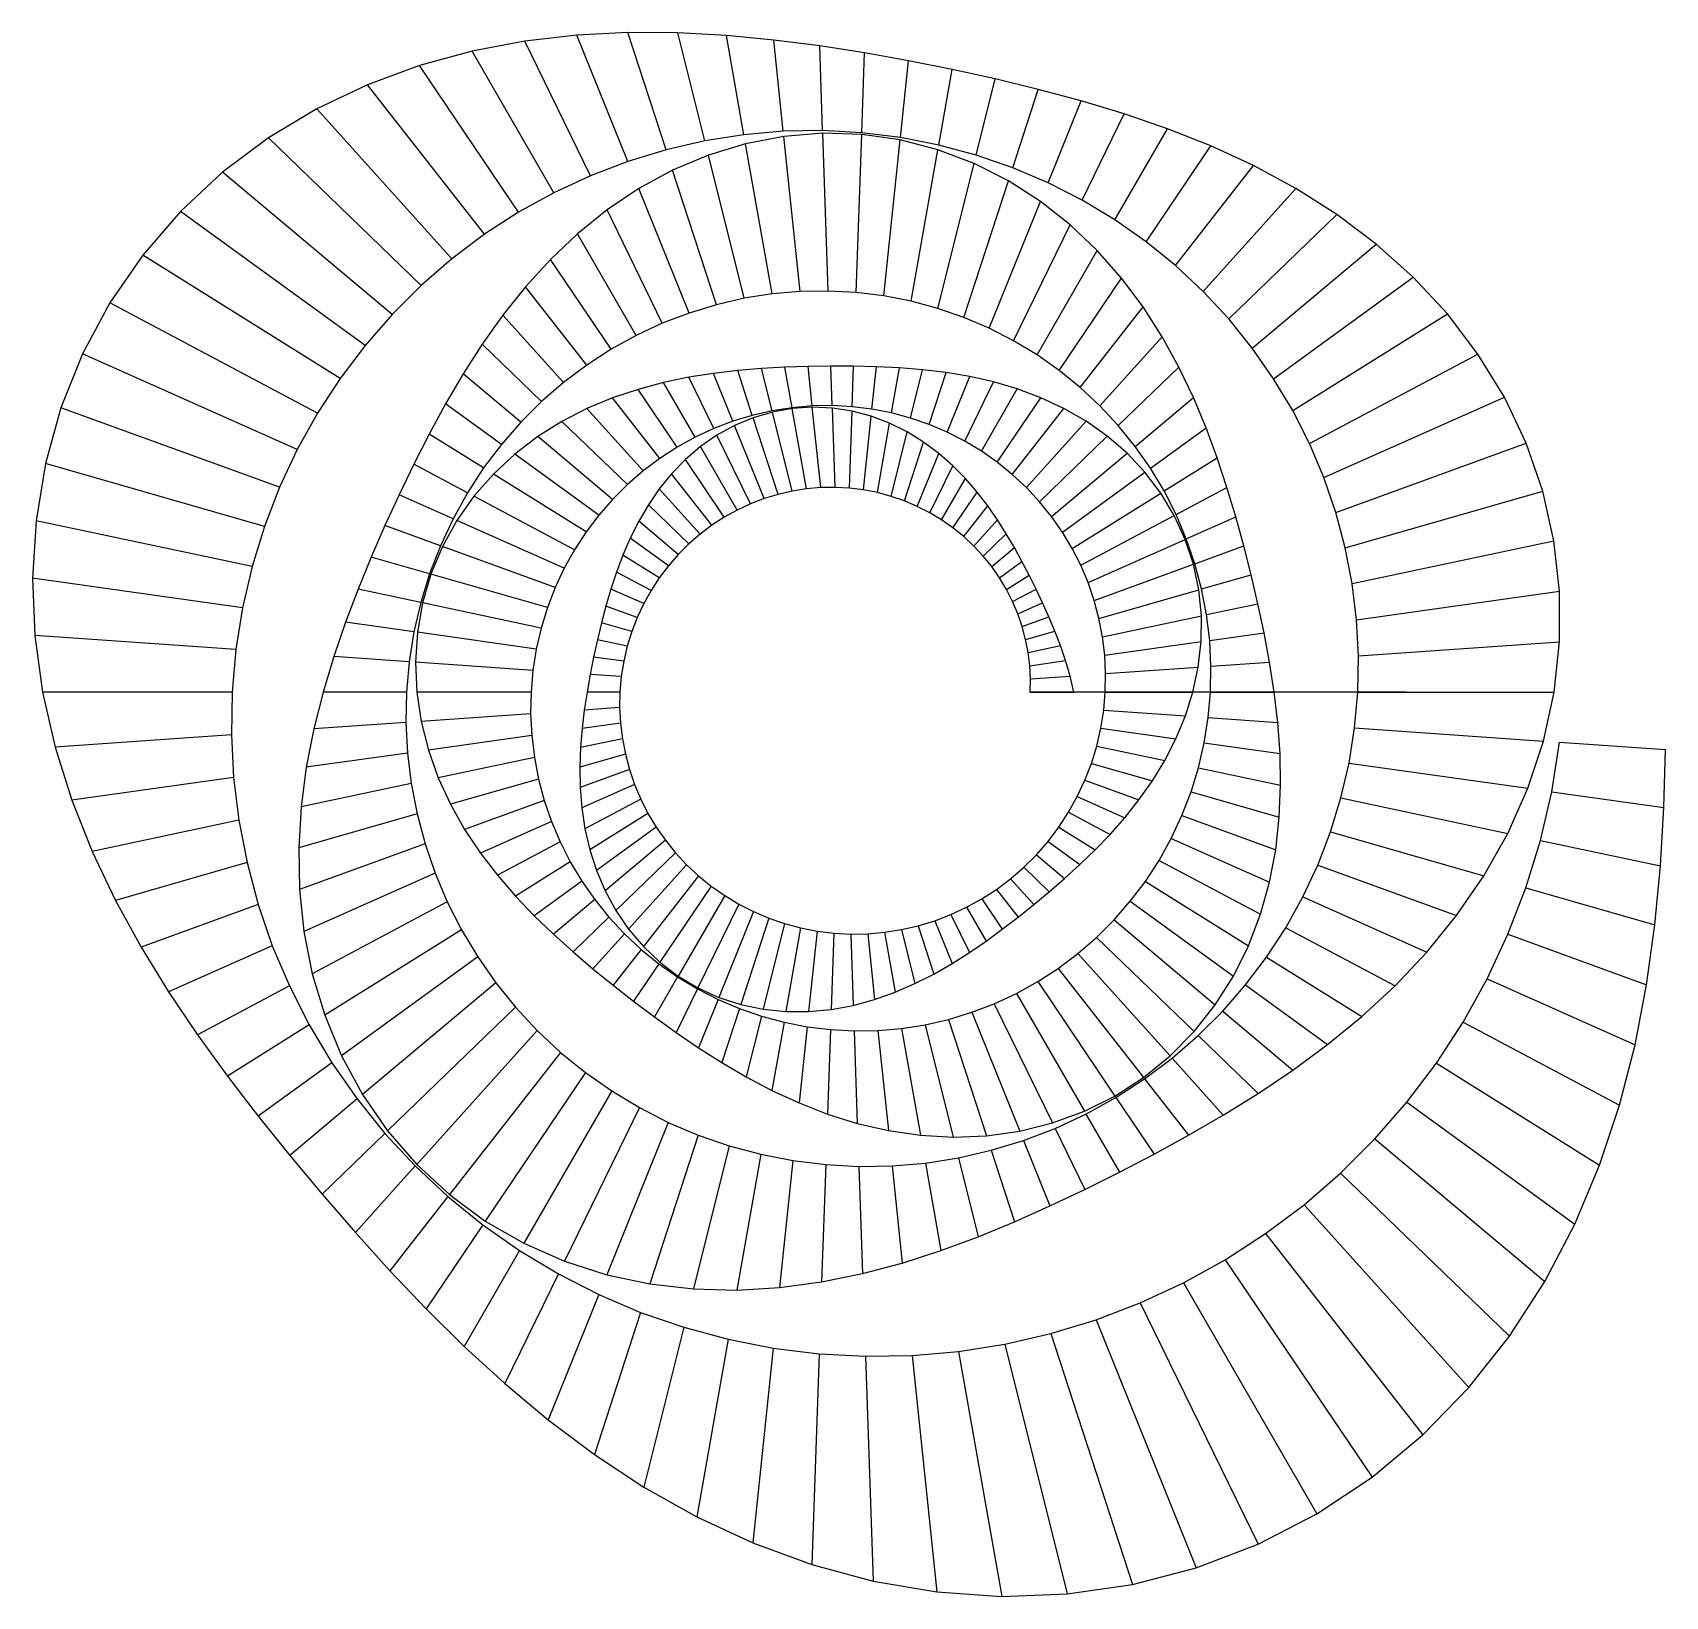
# Model space of a CAD drawing. Header units: metres. Extents: x -4.31 to 4.38, y -4.81 to 3.51.
import ezdxf

# ---------------------------------------------------------------- set-up
doc = ezdxf.new("R2010")
doc.units = ezdxf.units.M
for name, color, linetype in [('Fill', 3, 'CONTINUOUS'), ('Inner', 2, 'CONTINUOUS'), ('Outer', 1, 'CONTINUOUS')]:
    doc.layers.add(name, color=color, linetype=linetype)

msp = doc.modelspace()

# ---------------------------------------------------------------- linework, layer by layer
at = {"layer": 'Fill'}
for p, q in [((-1.1414, 2.825), (-1.4127, 3.4966)), ((-0.938, 2.8869), (-1.1406, 3.5104)), ((-0.7316, 2.9343), (-0.8749, 3.5089)), ((-0.5232, 2.9671), (-0.6162, 3.4949)), ((-1.5348, 2.6584), (-1.9696, 3.4115)), ((-1.3406, 2.7487), (-1.6898, 3.4645)), ((-0.3138, 2.9851), (-0.3648, 3.471)), ((-0.1044, 2.9886), (-0.1201, 3.4395)), ((0.104, 2.9774), (0.1188, 3.4021)), ((-1.723, 2.5544), (-2.2495, 3.3351)), ((0.3103, 2.9519), (0.3532, 3.3601)), ((0.5135, 2.9121), (0.5843, 3.314)), ((-1.9041, 2.4371), (-2.5262, 3.2333)), ((0.7127, 2.8585), (0.8137, 3.2637)), ((0.907, 2.7914), (1.0425, 3.2085)), ((1.0954, 2.7111), (1.2715, 3.147)), ((-2.0772, 2.3069), (-2.7958, 3.105)), ((1.277, 2.6183), (1.5011, 3.0778)), ((-0.2241, 2.1322), (-0.3109, 2.958)), ((-0.0745, 2.1347), (-0.1039, 2.9747)), ((0.0743, 2.1267), (0.1037, 2.9683)), ((1.4511, 2.5134), (1.7312, 2.9986)), ((-2.2414, 2.1645), (-3.0543, 2.9495)), ((-0.3737, 2.1193), (-0.5147, 2.9189)), ((0.2216, 2.1085), (0.3089, 2.9389)), ((0.3668, 2.0801), (0.5091, 2.8872)), ((1.6169, 2.3971), (1.9611, 2.9075)), ((-0.5226, 2.0959), (-0.7127, 2.8585)), ((0.5091, 2.0418), (0.7017, 2.8143)), ((1.7735, 2.27), (2.1893, 2.8022)), ((-2.3959, 2.0104), (-3.2977, 2.7671)), ((-0.67, 2.0621), (-0.9027, 2.7782)), ((0.6478, 1.9938), (0.8844, 2.7219)), ((-0.8153, 2.0178), (-1.0829, 2.6802)), ((0.7824, 1.9365), (1.0554, 2.6122)), ((1.9203, 2.1328), (2.4139, 2.6809)), ((-2.5398, 1.8452), (-3.5218, 2.5587)), ((-0.9576, 1.9634), (-1.2518, 2.5666)), ((2.0567, 1.9862), (2.6324, 2.5421)), ((-1.0963, 1.8989), (-1.4087, 2.44)), ((0.9122, 1.8702), (1.2132, 2.4875)), ((1.0365, 1.7953), (1.357, 2.3504)), ((2.1821, 1.831), (2.8419, 2.3846)), ((-2.6723, 1.6698), (-3.7229, 2.3263)), ((-1.2307, 1.8246), (-1.5533, 2.3029)), ((1.1549, 1.7122), (1.4864, 2.2037)), ((2.2959, 1.6681), (3.0391, 2.208)), ((-1.36, 1.7408), (-1.6857, 2.1576)), ((-2.7927, 1.4849), (-3.8976, 2.0724)), ((-1.4837, 1.6478), (-1.8065, 2.0064)), ((1.2668, 1.6214), (1.6015, 2.0498)), ((2.3977, 1.4982), (3.2207, 2.0125)), ((-1.601, 1.5461), (-1.9169, 1.8511)), ((1.3717, 1.5234), (1.7029, 1.8912)), ((-2.9003, 1.2913), (-4.0433, 1.8002)), ((2.4871, 1.3224), (3.3834, 1.799)), ((-1.7113, 1.436), (-2.0179, 1.6933)), ((-0.684, 1.4024), (-0.8172, 1.6755)), ((-0.5823, 1.4413), (-0.6854, 1.6963)), ((-0.4786, 1.4729), (-0.5561, 1.7115)), ((-0.3733, 1.4971), (-0.4294, 1.7221)), ((-0.2669, 1.5138), (-0.3049, 1.7292)), ((-0.1601, 1.523), (-0.1822, 1.7335)), ((-0.0532, 1.5248), (-0.0606, 1.7354)), ((0.053, 1.5191), (0.0606, 1.7349)), ((0.1583, 1.506), (0.182, 1.7319)), ((0.262, 1.4858), (0.3043, 1.7258)), ((0.3636, 1.4584), (0.4278, 1.7157)), ((0.4627, 1.4242), (0.5526, 1.7006)), ((0.5589, 1.3832), (0.6785, 1.6794)), ((1.4691, 1.4187), (1.7916, 1.7301)), ((-0.9715, 1.2434), (-1.2232, 1.5656)), ((-0.8791, 1.3033), (-1.0869, 1.6114)), ((-0.7831, 1.3563), (-0.9513, 1.6476)), ((0.6516, 1.3359), (0.8051, 1.6508)), ((0.7404, 1.2824), (0.9317, 1.6137)), ((0.8249, 1.223), (1.0569, 1.567)), ((1.5586, 1.3079), (1.8689, 1.5682)), ((2.5636, 1.1414), (3.5239, 1.569)), ((-2.9944, 1.0899), (-4.158, 1.5134)), ((-1.8141, 1.318), (-2.1112, 1.5339)), ((-1.0598, 1.177), (-1.3586, 1.5089)), ((-0.2666, 1.0693), (-0.3716, 1.4904)), ((-0.1907, 1.0813), (-0.2661, 1.5092)), ((-0.1143, 1.0879), (-0.1593, 1.5161)), ((-0.038, 1.0891), (-0.0528, 1.5112)), ((0.0379, 1.0851), (0.0522, 1.4949)), ((0.9049, 1.1582), (1.1796, 1.5098)), ((-1.1436, 1.1043), (-1.4916, 1.4404)), ((-0.4159, 1.0295), (-0.5732, 1.4186)), ((-0.3418, 1.0521), (-0.4744, 1.46)), ((0.1131, 1.0757), (0.1543, 1.4677)), ((0.1871, 1.0613), (0.2522, 1.4305)), ((0.9798, 1.0881), (1.2981, 1.4417)), ((1.6399, 1.1915), (1.9362, 1.4068)), ((-1.9088, 1.1927), (-2.1982, 1.3736)), ((-1.2224, 1.0257), (-1.6203, 1.3596)), ((-0.5593, 0.9688), (-0.7542, 1.3063)), ((-0.4886, 1.0017), (-0.6667, 1.367)), ((0.2597, 1.0417), (0.3452, 1.3843)), ((0.3305, 1.0173), (0.4323, 1.3305)), ((1.0494, 1.0133), (1.4107, 1.3623)), ((2.6272, 0.9562), (3.6396, 1.3247)), ((-1.2958, 0.9415), (-1.7427, 1.2662)), ((-0.6279, 0.9309), (-0.8347, 1.2376)), ((0.3992, 0.988), (0.5132, 1.2703)), ((1.1133, 0.9342), (1.5155, 1.2717)), ((1.7126, 1.0702), (1.9953, 1.2468)), ((-3.0746, 0.8816), (-4.2406, 1.216)), ((-1.9948, 1.0606), (-2.2803, 1.2124)), ((-1.3634, 0.8519), (-1.8567, 1.1602)), ((-0.6939, 0.8882), (-0.908, 1.1622)), ((0.4654, 0.9542), (0.5877, 1.205)), ((0.5288, 0.916), (0.6558, 1.136)), ((1.1714, 0.8511), (1.611, 1.1705)), ((-2.0716, 0.9223), (-2.3585, 1.0501)), ((-0.757, 0.8407), (-0.9737, 1.0814)), ((0.5892, 0.8736), (0.7179, 1.0643)), ((1.2233, 0.7644), (1.6954, 1.0594)), ((1.7765, 0.9446), (2.0475, 1.0887)), ((2.6774, 0.7677), (3.7282, 1.069)), ((-1.4248, 0.7576), (-1.9601, 1.0422)), ((-0.8168, 0.7888), (-1.032, 0.9966)), ((0.6463, 0.8273), (0.7742, 0.991)), ((-3.1404, 0.6675), (-4.2906, 0.912)), ((-2.1389, 0.7785), (-2.4338, 0.8858)), ((-1.4797, 0.6588), (-2.0511, 0.9132)), ((-0.8731, 0.7326), (-1.0833, 0.909)), ((0.6998, 0.7772), (0.8256, 0.9169)), ((1.2689, 0.6747), (1.7672, 0.9397)), ((1.8312, 0.8153), (2.0944, 0.9325)), ((-0.9256, 0.6725), (-1.1281, 0.8196)), ((0.7495, 0.7238), (0.8726, 0.8427)), ((1.308, 0.5823), (1.8254, 0.8127)), ((2.7143, 0.5769), (3.788, 0.8052)), ((-2.1962, 0.6297), (-2.5066, 0.7187)), ((-1.5278, 0.5561), (-2.128, 0.7745)), ((-0.9739, 0.6085), (-1.1671, 0.7293)), ((0.7952, 0.6673), (0.9161, 0.7687)), ((1.8765, 0.683), (2.1369, 0.7778)), ((-1.5687, 0.4498), (-2.1893, 0.6278)), ((-1.0177, 0.5411), (-1.2011, 0.6386)), ((0.8367, 0.6079), (0.9566, 0.695)), ((0.8738, 0.546), (0.9949, 0.6217)), ((1.3404, 0.4879), (1.8691, 0.6803)), ((1.9125, 0.5484), (2.1759, 0.6239)), ((-3.1912, 0.4485), (-4.3088, 0.6056)), ((-2.2431, 0.4768), (-2.5767, 0.5477)), ((-1.0569, 0.4706), (-1.2309, 0.548)), ((0.9064, 0.4819), (1.0313, 0.5483)), ((1.366, 0.3917), (1.8978, 0.5442)), ((2.7377, 0.3848), (3.818, 0.5366)), ((-1.6022, 0.3406), (-2.234, 0.4749)), ((-1.0913, 0.3972), (-1.2574, 0.4577)), ((0.9343, 0.416), (1.0661, 0.4747)), ((1.9388, 0.4121), (2.2119, 0.4701)), ((-2.2794, 0.3204), (-2.6437, 0.3715)), ((-1.1205, 0.3213), (-1.2813, 0.3674)), ((0.9574, 0.3485), (1.0995, 0.4002)), ((1.3849, 0.2944), (1.9114, 0.4063)), ((-3.2267, 0.2256), (-4.2966, 0.3004)), ((-1.6282, 0.2288), (-2.2615, 0.3178)), ((-1.1445, 0.2433), (-1.3031, 0.277)), ((0.9757, 0.2798), (1.1313, 0.3244)), ((1.3968, 0.1963), (1.9102, 0.2685)), ((1.9555, 0.2748), (2.2447, 0.3155)), ((2.7476, 0.1921), (3.8181, 0.267)), ((-2.3048, 0.1612), (-2.7064, 0.1893)), ((-1.163, 0.1634), (-1.3232, 0.186)), ((0.9892, 0.2103), (1.161, 0.2468)), ((-1.6463, 0.1151), (-2.2716, 0.1588)), ((-1.1759, 0.0822), (-1.3418, 0.0938)), ((0.9977, 0.1402), (1.1883, 0.167)), ((1.4018, 0.098), (1.895, 0.1325)), ((1.9625, 0.1372), (2.2739, 0.159)), ((-3.2467, 0), (-4.2559, 0)), ((-2.3191, 0), (-2.7635, 0)), ((-1.6565, 0), (-2.2646, 0)), ((-1.1832, 0), (-1.3585, 0)), ((1.0013, 0.07), (1.2122, 0.0848)), ((-1.1848, -0.0828), (-1.3732, -0.096)), ((1, 0), (1.2321, 0)), ((1.4, 0), (1.8667, 0)), ((1.96, 0), (2.2987, 0)), ((2.744, 0), (3.789, 0)), ((-2.3221, -0.1624), (-2.8129, -0.1967)), ((-1.6587, -0.116), (-2.2412, -0.1567)), ((-1.1805, -0.1659), (-1.3851, -0.1947)), ((1.3914, -0.0973), (1.8265, -0.1277)), ((1.9479, -0.1362), (2.3179, -0.1621)), ((-3.251, -0.2273), (-4.1896, -0.293)), ((-1.6527, -0.2323), (-2.2025, -0.3095)), ((-1.1704, -0.2488), (-1.3934, -0.2962)), ((1.376, -0.1934), (1.7761, -0.2496)), ((2.7271, -0.1907), (3.7317, -0.2609)), ((-2.3138, -0.3252), (-2.8524, -0.4009)), ((-1.1545, -0.3311), (-1.3971, -0.4006)), ((1.3541, -0.2878), (1.717, -0.365)), ((1.9265, -0.2707), (2.33, -0.3275)), ((3.8179, -0.267), (4.3806, -0.3063)), ((-1.6386, -0.3483), (-2.1499, -0.457)), ((-1.1328, -0.4123), (-1.3951, -0.5078)), ((1.3258, -0.3802), (1.6508, -0.4734)), ((1.8958, -0.403), (2.3333, -0.496)), ((2.6971, -0.379), (3.6485, -0.5128)), ((-3.2393, -0.4553), (-4.1007, -0.5763)), ((-2.294, -0.4876), (-2.8797, -0.6121)), ((-1.6163, -0.4635), (-2.0851, -0.5979)), ((-1.1054, -0.4922), (-1.3862, -0.6172)), ((1.2912, -0.47), (1.5792, -0.5748)), ((-1.586, -0.5772), (-2.0098, -0.7315)), ((-1.0724, -0.5702), (-1.3693, -0.7281)), ((1.2506, -0.5568), (1.5036, -0.6694)), ((1.8561, -0.5322), (2.3262, -0.667)), ((2.6541, -0.5641), (3.5418, -0.7528)), ((3.7759, -0.5307), (4.3723, -0.6145)), ((-3.2116, -0.6826), (-3.9925, -0.8486)), ((-2.2629, -0.6489), (-2.8924, -0.8294)), ((-1.5476, -0.689), (-1.9259, -0.8575)), ((-1.0339, -0.646), (-1.3435, -0.8395)), ((1.2042, -0.6403), (1.4252, -0.7578)), ((1.8077, -0.6579), (2.3069, -0.8396)), ((-0.99, -0.7193), (-1.3077, -0.9501)), ((1.1523, -0.72), (1.3452, -0.8406)), ((1.7508, -0.7795), (2.2738, -1.0124)), ((2.5986, -0.7451), (3.4145, -0.9791)), ((-2.2204, -0.8081), (-2.888, -1.0512)), ((-1.5014, -0.7983), (-1.8352, -0.9758)), ((-0.9409, -0.7895), (-1.2616, -1.0586)), ((-0.8869, -0.8564), (-1.2046, -1.1633)), ((1.0331, -0.8669), (1.1828, -0.9925)), ((1.0951, -0.7957), (1.2643, -0.9185)), ((3.7157, -0.7898), (4.3546, -0.9256)), ((-3.168, -0.9084), (-3.8685, -1.1093)), ((-1.4474, -0.9045), (-1.7393, -1.0868)), ((-0.8281, -0.9196), (-1.1368, -1.2626)), ((0.9665, -0.9333), (1.1011, -1.0633)), ((1.6859, -0.8964), (2.2258, -1.1835)), ((2.5308, -0.9211), (3.2699, -1.1901)), ((-2.1667, -0.9647), (-2.8647, -1.2754)), ((-1.386, -1.007), (-1.6396, -1.1912)), ((-0.7647, -0.9788), (-1.0585, -1.3548)), ((-0.6972, -1.0336), (-0.9703, -1.4385)), ((0.8957, -0.9948), (1.019, -1.1317)), ((1.6132, -1.008), (2.162, -1.3509)), ((-2.1019, -1.1176), (-2.8205, -1.4997)), ((-1.3173, -1.1053), (-1.5372, -1.2899)), ((-0.6257, -1.0838), (-0.8731, -1.5123)), ((-0.5507, -1.129), (-0.7682, -1.575)), ((0.7429, -1.1015), (0.8518, -1.2628)), ((0.821, -1.0509), (0.936, -1.1981)), ((1.5332, -1.1139), (2.0817, -1.5124)), ((2.4512, -1.0913), (3.1113, -1.3852)), ((3.638, -1.0432), (4.3251, -1.2402)), ((-3.1085, -1.1314), (-3.7318, -1.3583)), ((-1.2416, -1.199), (-1.4329, -1.3837)), ((-0.4723, -1.169), (-0.6568, -1.6256)), ((-0.3911, -1.2036), (-0.5406, -1.6637)), ((0.5781, -1.1852), (0.6765, -1.3871)), ((0.6618, -1.1463), (0.7655, -1.3259)), ((1.4464, -1.2136), (1.9851, -1.6657)), ((-2.0264, -1.2662), (-2.7543, -1.7211)), ((-1.1593, -1.2875), (-1.327, -1.4738)), ((-0.3073, -1.2326), (-0.4211, -1.6889)), ((-0.2214, -1.2557), (-0.3, -1.7015)), ((-0.1338, -1.2728), (-0.1789, -1.7018)), ((-0.0448, -1.2839), (-0.059, -1.6906)), ((0.045, -1.2887), (0.0583, -1.6689)), ((0.1353, -1.2872), (0.1721, -1.6378)), ((0.2256, -1.2794), (0.2819, -1.5986)), ((0.3155, -1.2653), (0.3871, -1.5527)), ((0.4045, -1.2448), (0.4878, -1.5014)), ((0.4922, -1.2181), (0.5842, -1.4458)), ((2.3602, -1.255), (2.942, -1.5643)), ((3.5431, -1.2896), (4.2811, -1.5582)), ((-3.0333, -1.3505), (-3.5853, -1.5963)), ((-1.0706, -1.3704), (-1.2196, -1.5611)), ((1.3531, -1.3067), (1.8725, -1.8082)), ((-1.9404, -1.4098), (-2.6654, -1.9365)), ((-0.9761, -1.4471), (-1.1105, -1.6463)), ((1.1495, -1.4712), (1.6038, -2.0528)), ((1.254, -1.3927), (1.7449, -1.9379)), ((2.2585, -1.4113), (2.765, -1.7278)), ((-1.8442, -1.5475), (-2.5537, -2.1428)), ((-0.876, -1.5173), (-0.9989, -1.7301)), ((1.0401, -1.5421), (1.451, -2.1512)), ((2.1465, -1.5595), (2.5831, -1.8768)), ((3.4316, -1.5279), (4.2193, -1.8786)), ((-2.9427, -1.5647), (-3.4315, -1.8246)), ((-0.7709, -1.5806), (-0.884, -1.8126)), ((-0.6613, -1.6367), (-0.7651, -1.8937)), ((0.9266, -1.6048), (1.2886, -2.2319)), ((-1.7383, -1.6786), (-2.4197, -2.3367)), ((-0.5475, -1.6851), (-0.641, -1.9728)), ((-0.4302, -1.7256), (-0.5109, -2.0492)), ((0.689, -1.7054), (0.9444, -2.3375)), ((0.8093, -1.6593), (1.1189, -2.2941)), ((2.0249, -1.6991), (2.3986, -2.0127)), ((-2.837, -1.7727), (-3.2722, -2.0447)), ((-1.623, -1.8025), (-2.2648, -2.5153)), ((-0.31, -1.758), (-0.3741, -2.1215)), ((-0.1873, -1.782), (-0.23, -2.1881)), ((-0.0628, -1.7974), (-0.0785, -2.2472)), ((0.063, -1.8041), (0.0802, -2.2968)), ((0.1894, -1.8021), (0.2454, -2.335)), ((0.3158, -1.7912), (0.4161, -2.3599)), ((0.4417, -1.7714), (0.5908, -2.3695)), ((0.5663, -1.7428), (0.7676, -2.3624)), ((3.3043, -1.7569), (4.1368, -2.1996)), ((1.8943, -1.8293), (2.2131, -2.1372)), ((-2.7166, -1.9737), (-3.1085, -2.2584)), ((-1.4989, -1.9185), (-2.0907, -2.676)), ((1.7555, -1.9497), (2.0278, -2.2521)), ((3.1619, -1.9758), (4.0308, -2.5187)), ((-1.3665, -2.0259), (-1.8997, -2.8164)), ((1.6092, -2.0597), (1.8432, -2.3592)), ((-2.5819, -2.1665), (-2.9407, -2.4676)), ((-1.2264, -2.1242), (-1.6945, -2.9349)), ((1.4562, -2.1589), (1.6593, -2.4601)), ((-1.0793, -2.2129), (-1.478, -3.0304)), ((1.2972, -2.2468), (1.4757, -2.556)), ((3.0051, -2.1833), (3.8989, -2.8327)), ((-0.9258, -2.2913), (-1.2535, -3.1026)), ((1.133, -2.3231), (1.2915, -2.6479)), ((-2.4336, -2.3501), (-2.7687, -2.6737)), ((-0.7665, -2.3591), (-1.024, -3.1516)), ((-0.6023, -2.4159), (-0.7924, -3.1783)), ((0.9646, -2.3875), (1.1054, -2.7361)), ((2.8348, -2.3787), (3.7394, -3.1377)), ((-0.434, -2.4612), (-0.5614, -3.1841)), ((-0.2622, -2.4948), (-0.3333, -3.1709)), ((-0.0879, -2.5164), (-0.1097, -3.1409)), ((0.4422, -2.5076), (0.5244, -2.9738)), ((0.6183, -2.4799), (0.7231, -2.9)), ((0.7928, -2.4399), (0.9164, -2.8204)), ((-2.2722, -2.5235), (-2.5914, -2.878)), ((0.0882, -2.5258), (0.1081, -3.0964)), ((0.2652, -2.5229), (0.3195, -3.04)), ((2.6521, -2.5611), (3.5514, -3.4295)), ((-2.0984, -2.6859), (-2.4074, -3.0813)), ((2.4578, -2.7296), (3.3347, -3.7036)), ((-1.9131, -2.8363), (-2.2149, -3.2837)), ((2.2529, -2.8836), (3.0903, -3.9554)), ((-1.717, -2.9739), (-2.0117, -3.4844)), ((2.0387, -3.0224), (2.82, -4.1809)), ((-1.511, -3.098), (-1.7959, -3.6822)), ((-1.2961, -3.2079), (-1.5656, -3.8749)), ((1.816, -3.1455), (2.5265, -4.376)), ((1.5863, -3.2523), (2.2132, -4.5377)), ((-1.0731, -3.3028), (-1.319, -4.0596)), ((-0.8433, -3.3822), (-1.0554, -4.233)), ((1.3505, -3.3425), (1.8841, -4.6634)), ((-0.6076, -3.4457), (-0.7743, -4.3912)), ((0.8656, -3.4719), (1.1973, -4.802)), ((1.1099, -3.4158), (1.5439, -4.7517)), ((-0.3671, -3.4927), (-0.4761, -4.5301)), ((-0.123, -3.5229), (-0.1622, -4.6457)), ((0.1235, -3.5361), (0.1653, -4.734)), ((0.3712, -3.5321), (0.5036, -4.7913)), ((0.619, -3.5107), (0.849, -4.8147))]:
    msp.add_line(p, q, dxfattribs=at)
at = {"layer": 'Inner'}
for p, q in [((-0.5232, 2.9671), (-0.7316, 2.9343)), ((-0.3138, 2.9851), (-0.5232, 2.9671)), ((-0.1044, 2.9886), (-0.3138, 2.9851)), ((0.104, 2.9774), (-0.1044, 2.9886)), ((0.3103, 2.9519), (0.104, 2.9774)), ((-0.938, 2.8869), (-1.1414, 2.825)), ((-0.7316, 2.9343), (-0.938, 2.8869)), ((0.5135, 2.9121), (0.3103, 2.9519)), ((0.7127, 2.8585), (0.5135, 2.9121)), ((-1.1414, 2.825), (-1.3406, 2.7487)), ((0.907, 2.7914), (0.7127, 2.8585)), ((1.0954, 2.7111), (0.907, 2.7914)), ((-1.3406, 2.7487), (-1.5348, 2.6584)), ((1.277, 2.6183), (1.0954, 2.7111)), ((-1.5348, 2.6584), (-1.723, 2.5544)), ((1.4511, 2.5134), (1.277, 2.6183)), ((-1.723, 2.5544), (-1.9041, 2.4371)), ((-1.9041, 2.4371), (-2.0772, 2.3069)), ((1.6169, 2.3971), (1.4511, 2.5134)), ((1.7735, 2.27), (1.6169, 2.3971)), ((-2.0772, 2.3069), (-2.2414, 2.1645)), ((1.9203, 2.1328), (1.7735, 2.27)), ((-2.2414, 2.1645), (-2.3959, 2.0104)), ((-0.5226, 2.0959), (-0.67, 2.0621)), ((-0.3737, 2.1193), (-0.5226, 2.0959)), ((-0.2241, 2.1322), (-0.3737, 2.1193)), ((-0.0745, 2.1347), (-0.2241, 2.1322)), ((0.0743, 2.1267), (-0.0745, 2.1347)), ((0.2216, 2.1085), (0.0743, 2.1267)), ((0.3668, 2.0801), (0.2216, 2.1085)), ((2.0567, 1.9862), (1.9203, 2.1328)), ((-2.3959, 2.0104), (-2.5398, 1.8452)), ((-0.8153, 2.0178), (-0.9576, 1.9634)), ((-0.67, 2.0621), (-0.8153, 2.0178)), ((0.5091, 2.0418), (0.3668, 2.0801)), ((0.6478, 1.9938), (0.5091, 2.0418)), ((-0.9576, 1.9634), (-1.0963, 1.8989)), ((0.7824, 1.9365), (0.6478, 1.9938)), ((0.9122, 1.8702), (0.7824, 1.9365)), ((2.1821, 1.831), (2.0567, 1.9862)), ((-2.5398, 1.8452), (-2.6723, 1.6698)), ((-1.0963, 1.8989), (-1.2307, 1.8246)), ((1.0365, 1.7953), (0.9122, 1.8702)), ((2.2959, 1.6681), (2.1821, 1.831)), ((-1.36, 1.7408), (-1.4837, 1.6478)), ((-1.2307, 1.8246), (-1.36, 1.7408)), ((1.1549, 1.7122), (1.0365, 1.7953)), ((-2.6723, 1.6698), (-2.7927, 1.4849)), ((1.2668, 1.6214), (1.1549, 1.7122)), ((2.3977, 1.4982), (2.2959, 1.6681)), ((-1.4837, 1.6478), (-1.601, 1.5461)), ((1.3717, 1.5234), (1.2668, 1.6214)), ((-2.7927, 1.4849), (-2.9003, 1.2913)), ((-1.601, 1.5461), (-1.7113, 1.436)), ((-0.3733, 1.4971), (-0.4786, 1.4729)), ((-0.2669, 1.5138), (-0.3733, 1.4971)), ((-0.1601, 1.523), (-0.2669, 1.5138)), ((-0.0532, 1.5248), (-0.1601, 1.523)), ((0.053, 1.5191), (-0.0532, 1.5248)), ((0.1583, 1.506), (0.053, 1.5191)), ((0.262, 1.4858), (0.1583, 1.506)), ((0.3636, 1.4584), (0.262, 1.4858)), ((1.4691, 1.4187), (1.3717, 1.5234)), ((2.4871, 1.3224), (2.3977, 1.4982)), ((-1.7113, 1.436), (-1.8141, 1.318)), ((-0.684, 1.4024), (-0.7831, 1.3563)), ((-0.5823, 1.4413), (-0.684, 1.4024)), ((-0.4786, 1.4729), (-0.5823, 1.4413)), ((0.4627, 1.4242), (0.3636, 1.4584)), ((0.5589, 1.3832), (0.4627, 1.4242)), ((1.5586, 1.3079), (1.4691, 1.4187)), ((-1.8141, 1.318), (-1.9088, 1.1927)), ((-0.7831, 1.3563), (-0.8791, 1.3033)), ((0.6516, 1.3359), (0.5589, 1.3832)), ((0.7404, 1.2824), (0.6516, 1.3359)), ((1.6399, 1.1915), (1.5586, 1.3079)), ((2.5636, 1.1414), (2.4871, 1.3224)), ((-2.9003, 1.2913), (-2.9944, 1.0899)), ((-0.9715, 1.2434), (-1.0598, 1.177)), ((-0.8791, 1.3033), (-0.9715, 1.2434)), ((0.8249, 1.223), (0.7404, 1.2824)), ((0.9049, 1.1582), (0.8249, 1.223)), ((-1.9088, 1.1927), (-1.9948, 1.0606)), ((-1.0598, 1.177), (-1.1436, 1.1043)), ((0.9798, 1.0881), (0.9049, 1.1582)), ((1.7126, 1.0702), (1.6399, 1.1915)), ((2.6272, 0.9562), (2.5636, 1.1414)), ((-2.9944, 1.0899), (-3.0746, 0.8816)), ((-1.9948, 1.0606), (-2.0716, 0.9223)), ((-1.1436, 1.1043), (-1.2224, 1.0257)), ((-0.3418, 1.0521), (-0.4159, 1.0295)), ((-0.2666, 1.0693), (-0.3418, 1.0521)), ((-0.1907, 1.0813), (-0.2666, 1.0693)), ((-0.1143, 1.0879), (-0.1907, 1.0813)), ((-0.038, 1.0891), (-0.1143, 1.0879)), ((0.0379, 1.0851), (-0.038, 1.0891)), ((0.1131, 1.0757), (0.0379, 1.0851)), ((0.1871, 1.0613), (0.1131, 1.0757)), ((0.2597, 1.0417), (0.1871, 1.0613)), ((1.0494, 1.0133), (0.9798, 1.0881)), ((1.7765, 0.9446), (1.7126, 1.0702)), ((-1.2224, 1.0257), (-1.2958, 0.9415)), ((-0.5593, 0.9688), (-0.6279, 0.9309)), ((-0.4886, 1.0017), (-0.5593, 0.9688)), ((-0.4159, 1.0295), (-0.4886, 1.0017)), ((0.3305, 1.0173), (0.2597, 1.0417)), ((0.3992, 0.988), (0.3305, 1.0173)), ((0.4654, 0.9542), (0.3992, 0.988)), ((1.1133, 0.9342), (1.0494, 1.0133)), ((2.6774, 0.7677), (2.6272, 0.9562)), ((-3.0746, 0.8816), (-3.1404, 0.6675)), ((-2.0716, 0.9223), (-2.1389, 0.7785)), ((-1.2958, 0.9415), (-1.3634, 0.8519)), ((-0.6939, 0.8882), (-0.757, 0.8407)), ((-0.6279, 0.9309), (-0.6939, 0.8882)), ((0.5288, 0.916), (0.4654, 0.9542)), ((0.5892, 0.8736), (0.5288, 0.916)), ((0.6463, 0.8273), (0.5892, 0.8736)), ((1.1714, 0.8511), (1.1133, 0.9342)), ((1.8312, 0.8153), (1.7765, 0.9446)), ((-1.3634, 0.8519), (-1.4248, 0.7576)), ((-0.8168, 0.7888), (-0.8731, 0.7326)), ((-0.757, 0.8407), (-0.8168, 0.7888)), ((0.6998, 0.7772), (0.6463, 0.8273)), ((1.2233, 0.7644), (1.1714, 0.8511)), ((1.8765, 0.683), (1.8312, 0.8153)), ((-2.1389, 0.7785), (-2.1962, 0.6297)), ((-1.4248, 0.7576), (-1.4797, 0.6588)), ((-0.8731, 0.7326), (-0.9256, 0.6725)), ((0.7495, 0.7238), (0.6998, 0.7772)), ((0.7952, 0.6673), (0.7495, 0.7238)), ((1.2689, 0.6747), (1.2233, 0.7644)), ((2.7143, 0.5769), (2.6774, 0.7677)), ((-3.1404, 0.6675), (-3.1912, 0.4485)), ((-2.1962, 0.6297), (-2.2431, 0.4768)), ((-1.4797, 0.6588), (-1.5278, 0.5561)), ((-0.9739, 0.6085), (-1.0177, 0.5411)), ((-0.9256, 0.6725), (-0.9739, 0.6085)), ((0.8367, 0.6079), (0.7952, 0.6673)), ((1.308, 0.5823), (1.2689, 0.6747)), ((1.9125, 0.5484), (1.8765, 0.683)), ((-1.5278, 0.5561), (-1.5687, 0.4498)), ((-1.0177, 0.5411), (-1.0569, 0.4706)), ((0.8738, 0.546), (0.8367, 0.6079)), ((0.9064, 0.4819), (0.8738, 0.546)), ((1.3404, 0.4879), (1.308, 0.5823)), ((1.9388, 0.4121), (1.9125, 0.5484)), ((2.7377, 0.3848), (2.7143, 0.5769)), ((-3.1912, 0.4485), (-3.2267, 0.2256)), ((-2.2431, 0.4768), (-2.2794, 0.3204)), ((-1.5687, 0.4498), (-1.6022, 0.3406)), ((-1.0569, 0.4706), (-1.0913, 0.3972)), ((0.9343, 0.416), (0.9064, 0.4819)), ((1.366, 0.3917), (1.3404, 0.4879)), ((-1.0913, 0.3972), (-1.1205, 0.3213)), ((0.9574, 0.3485), (0.9343, 0.416)), ((0.9757, 0.2798), (0.9574, 0.3485)), ((1.3849, 0.2944), (1.366, 0.3917)), ((1.9555, 0.2748), (1.9388, 0.4121)), ((2.7476, 0.1921), (2.7377, 0.3848)), ((-2.2794, 0.3204), (-2.3048, 0.1612)), ((-1.6022, 0.3406), (-1.6282, 0.2288)), ((-1.1205, 0.3213), (-1.1445, 0.2433)), ((0.9892, 0.2103), (0.9757, 0.2798)), ((1.3968, 0.1963), (1.3849, 0.2944)), ((1.9625, 0.1372), (1.9555, 0.2748)), ((-3.2267, 0.2256), (-3.2467, 0)), ((-1.6282, 0.2288), (-1.6463, 0.1151)), ((-1.1445, 0.2433), (-1.163, 0.1634)), ((0.9977, 0.1402), (0.9892, 0.2103)), ((1.4018, 0.098), (1.3968, 0.1963)), ((2.744, 0), (2.7476, 0.1921)), ((-2.3048, 0.1612), (-2.3191, 0)), ((-1.6463, 0.1151), (-1.6565, 0)), ((-1.163, 0.1634), (-1.1759, 0.0822)), ((1.0013, 0.07), (0.9977, 0.1402)), ((1.4, 0), (1.4018, 0.098)), ((1.96, 0), (1.9625, 0.1372)), ((-3.2467, 0), (-3.251, -0.2273)), ((-2.3191, 0), (-2.3221, -0.1624)), ((-1.6565, 0), (-1.6587, -0.116)), ((-1.1832, 0), (-1.1848, -0.0828)), ((-1.1759, 0.0822), (-1.1832, 0)), ((1, 0), (1.0013, 0.07)), ((3, 0), (1, 0)), ((-1.1848, -0.0828), (-1.1805, -0.1659)), ((1.3914, -0.0973), (1.4, 0)), ((1.9479, -0.1362), (1.96, 0)), ((2.7271, -0.1907), (2.744, 0)), ((-2.3221, -0.1624), (-2.3138, -0.3252)), ((-1.6587, -0.116), (-1.6527, -0.2323)), ((-1.1805, -0.1659), (-1.1704, -0.2488)), ((1.376, -0.1934), (1.3914, -0.0973)), ((1.9265, -0.2707), (1.9479, -0.1362)), ((-3.251, -0.2273), (-3.2393, -0.4553)), ((-1.6527, -0.2323), (-1.6386, -0.3483)), ((-1.1704, -0.2488), (-1.1545, -0.3311)), ((1.3541, -0.2878), (1.376, -0.1934)), ((2.6971, -0.379), (2.7271, -0.1907)), ((-2.3138, -0.3252), (-2.294, -0.4876)), ((-1.1545, -0.3311), (-1.1328, -0.4123)), ((1.3258, -0.3802), (1.3541, -0.2878)), ((1.8958, -0.403), (1.9265, -0.2707)), ((3.7759, -0.5307), (3.8179, -0.267)), ((-1.6386, -0.3483), (-1.6163, -0.4635)), ((-1.1328, -0.4123), (-1.1054, -0.4922)), ((1.2912, -0.47), (1.3258, -0.3802)), ((1.8561, -0.5322), (1.8958, -0.403)), ((2.6541, -0.5641), (2.6971, -0.379)), ((-3.2393, -0.4553), (-3.2116, -0.6826)), ((-2.294, -0.4876), (-2.2629, -0.6489)), ((-1.6163, -0.4635), (-1.586, -0.5772)), ((-1.1054, -0.4922), (-1.0724, -0.5702)), ((1.2506, -0.5568), (1.2912, -0.47)), ((-1.586, -0.5772), (-1.5476, -0.689)), ((-1.0724, -0.5702), (-1.0339, -0.646)), ((1.2042, -0.6403), (1.2506, -0.5568)), ((1.8077, -0.6579), (1.8561, -0.5322)), ((2.5986, -0.7451), (2.6541, -0.5641)), ((3.7157, -0.7898), (3.7759, -0.5307)), ((-3.2116, -0.6826), (-3.168, -0.9084)), ((-2.2629, -0.6489), (-2.2204, -0.8081)), ((-1.5476, -0.689), (-1.5014, -0.7983)), ((-1.0339, -0.646), (-0.99, -0.7193)), ((1.1523, -0.72), (1.2042, -0.6403)), ((1.7508, -0.7795), (1.8077, -0.6579)), ((-0.99, -0.7193), (-0.9409, -0.7895)), ((1.0951, -0.7957), (1.1523, -0.72)), ((1.6859, -0.8964), (1.7508, -0.7795)), ((2.5308, -0.9211), (2.5986, -0.7451)), ((-2.2204, -0.8081), (-2.1667, -0.9647)), ((-1.5014, -0.7983), (-1.4474, -0.9045)), ((-0.9409, -0.7895), (-0.8869, -0.8564)), ((-0.8869, -0.8564), (-0.8281, -0.9196)), ((0.9665, -0.9333), (1.0331, -0.8669)), ((1.0331, -0.8669), (1.0951, -0.7957)), ((3.638, -1.0432), (3.7157, -0.7898)), ((-3.168, -0.9084), (-3.1085, -1.1314)), ((-1.4474, -0.9045), (-1.386, -1.007)), ((-0.8281, -0.9196), (-0.7647, -0.9788)), ((0.8957, -0.9948), (0.9665, -0.9333)), ((1.6132, -1.008), (1.6859, -0.8964)), ((2.4512, -1.0913), (2.5308, -0.9211)), ((-2.1667, -0.9647), (-2.1019, -1.1176)), ((-1.386, -1.007), (-1.3173, -1.1053)), ((-0.7647, -0.9788), (-0.6972, -1.0336)), ((-0.6972, -1.0336), (-0.6257, -1.0838)), ((0.821, -1.0509), (0.8957, -0.9948)), ((1.5332, -1.1139), (1.6132, -1.008)), ((-2.1019, -1.1176), (-2.0264, -1.2662)), ((-1.3173, -1.1053), (-1.2416, -1.199)), ((-0.6257, -1.0838), (-0.5507, -1.129)), ((-0.5507, -1.129), (-0.4723, -1.169)), ((0.6618, -1.1463), (0.7429, -1.1015)), ((0.7429, -1.1015), (0.821, -1.0509)), ((1.4464, -1.2136), (1.5332, -1.1139)), ((2.3602, -1.255), (2.4512, -1.0913)), ((3.5431, -1.2896), (3.638, -1.0432)), ((-3.1085, -1.1314), (-3.0333, -1.3505)), ((-1.2416, -1.199), (-1.1593, -1.2875)), ((-0.4723, -1.169), (-0.3911, -1.2036)), ((-0.3911, -1.2036), (-0.3073, -1.2326)), ((0.4922, -1.2181), (0.5781, -1.1852)), ((0.5781, -1.1852), (0.6618, -1.1463)), ((1.3531, -1.3067), (1.4464, -1.2136)), ((-2.0264, -1.2662), (-1.9404, -1.4098)), ((-1.1593, -1.2875), (-1.0706, -1.3704)), ((-0.3073, -1.2326), (-0.2214, -1.2557)), ((-0.2214, -1.2557), (-0.1338, -1.2728)), ((-0.1338, -1.2728), (-0.0448, -1.2839)), ((-0.0448, -1.2839), (0.045, -1.2887)), ((0.045, -1.2887), (0.1353, -1.2872)), ((0.1353, -1.2872), (0.2256, -1.2794)), ((0.2256, -1.2794), (0.3155, -1.2653)), ((0.3155, -1.2653), (0.4045, -1.2448)), ((0.4045, -1.2448), (0.4922, -1.2181)), ((2.2585, -1.4113), (2.3602, -1.255)), ((3.4316, -1.5279), (3.5431, -1.2896)), ((-3.0333, -1.3505), (-2.9427, -1.5647)), ((-1.0706, -1.3704), (-0.9761, -1.4471)), ((1.254, -1.3927), (1.3531, -1.3067)), ((-1.9404, -1.4098), (-1.8442, -1.5475)), ((-0.9761, -1.4471), (-0.876, -1.5173)), ((1.0401, -1.5421), (1.1495, -1.4712)), ((1.1495, -1.4712), (1.254, -1.3927)), ((2.1465, -1.5595), (2.2585, -1.4113)), ((-1.8442, -1.5475), (-1.7383, -1.6786)), ((-0.876, -1.5173), (-0.7709, -1.5806)), ((0.9266, -1.6048), (1.0401, -1.5421)), ((2.0249, -1.6991), (2.1465, -1.5595)), ((3.3043, -1.7569), (3.4316, -1.5279)), ((-2.9427, -1.5647), (-2.837, -1.7727)), ((-0.7709, -1.5806), (-0.6613, -1.6367)), ((-0.6613, -1.6367), (-0.5475, -1.6851)), ((0.8093, -1.6593), (0.9266, -1.6048)), ((-1.7383, -1.6786), (-1.623, -1.8025)), ((-0.5475, -1.6851), (-0.4302, -1.7256)), ((-0.4302, -1.7256), (-0.31, -1.758)), ((0.5663, -1.7428), (0.689, -1.7054)), ((0.689, -1.7054), (0.8093, -1.6593)), ((1.8943, -1.8293), (2.0249, -1.6991)), ((-2.837, -1.7727), (-2.7166, -1.9737)), ((-1.623, -1.8025), (-1.4989, -1.9185)), ((-0.31, -1.758), (-0.1873, -1.782)), ((-0.1873, -1.782), (-0.0628, -1.7974)), ((-0.0628, -1.7974), (0.063, -1.8041)), ((0.063, -1.8041), (0.1894, -1.8021)), ((0.1894, -1.8021), (0.3158, -1.7912)), ((0.3158, -1.7912), (0.4417, -1.7714)), ((0.4417, -1.7714), (0.5663, -1.7428)), ((3.1619, -1.9758), (3.3043, -1.7569)), ((1.7555, -1.9497), (1.8943, -1.8293)), ((-2.7166, -1.9737), (-2.5819, -2.1665)), ((-1.4989, -1.9185), (-1.3665, -2.0259)), ((1.6092, -2.0597), (1.7555, -1.9497)), ((3.0051, -2.1833), (3.1619, -1.9758)), ((-1.3665, -2.0259), (-1.2264, -2.1242)), ((1.4562, -2.1589), (1.6092, -2.0597)), ((-2.5819, -2.1665), (-2.4336, -2.3501)), ((-1.2264, -2.1242), (-1.0793, -2.2129)), ((1.2972, -2.2468), (1.4562, -2.1589)), ((-1.0793, -2.2129), (-0.9258, -2.2913)), ((1.133, -2.3231), (1.2972, -2.2468)), ((2.8348, -2.3787), (3.0051, -2.1833)), ((-0.9258, -2.2913), (-0.7665, -2.3591)), ((0.9646, -2.3875), (1.133, -2.3231)), ((-2.4336, -2.3501), (-2.2722, -2.5235)), ((-0.7665, -2.3591), (-0.6023, -2.4159)), ((-0.6023, -2.4159), (-0.434, -2.4612)), ((0.7928, -2.4399), (0.9646, -2.3875)), ((2.6521, -2.5611), (2.8348, -2.3787)), ((-0.434, -2.4612), (-0.2622, -2.4948)), ((-0.2622, -2.4948), (-0.0879, -2.5164)), ((-0.0879, -2.5164), (0.0882, -2.5258)), ((0.2652, -2.5229), (0.4422, -2.5076)), ((0.4422, -2.5076), (0.6183, -2.4799)), ((0.6183, -2.4799), (0.7928, -2.4399)), ((-2.2722, -2.5235), (-2.0984, -2.6859)), ((0.0882, -2.5258), (0.2652, -2.5229)), ((2.4578, -2.7296), (2.6521, -2.5611)), ((-2.0984, -2.6859), (-1.9131, -2.8363)), ((2.2529, -2.8836), (2.4578, -2.7296)), ((-1.9131, -2.8363), (-1.717, -2.9739)), ((2.0387, -3.0224), (2.2529, -2.8836)), ((-1.717, -2.9739), (-1.511, -3.098)), ((1.816, -3.1455), (2.0387, -3.0224)), ((-1.511, -3.098), (-1.2961, -3.2079)), ((-1.2961, -3.2079), (-1.0731, -3.3028)), ((1.5863, -3.2523), (1.816, -3.1455)), ((1.3505, -3.3425), (1.5863, -3.2523)), ((-1.0731, -3.3028), (-0.8433, -3.3822)), ((-0.8433, -3.3822), (-0.6076, -3.4457)), ((1.1099, -3.4158), (1.3505, -3.3425)), ((-0.6076, -3.4457), (-0.3671, -3.4927)), ((0.619, -3.5107), (0.8656, -3.4719)), ((0.8656, -3.4719), (1.1099, -3.4158)), ((-0.3671, -3.4927), (-0.123, -3.5229)), ((-0.123, -3.5229), (0.1235, -3.5361)), ((0.1235, -3.5361), (0.3712, -3.5321)), ((0.3712, -3.5321), (0.619, -3.5107))]:
    msp.add_line(p, q, dxfattribs=at)
at = {"layer": 'Outer'}
for p, q in [((-1.4127, 3.4966), (-1.6898, 3.4645)), ((-1.1406, 3.5104), (-1.4127, 3.4966)), ((-0.8749, 3.5089), (-1.1406, 3.5104)), ((-0.6162, 3.4949), (-0.8749, 3.5089)), ((-0.3648, 3.471), (-0.6162, 3.4949)), ((-1.9696, 3.4115), (-2.2495, 3.3351)), ((-1.6898, 3.4645), (-1.9696, 3.4115)), ((-0.1201, 3.4395), (-0.3648, 3.471)), ((0.1188, 3.4021), (-0.1201, 3.4395)), ((0.3532, 3.3601), (0.1188, 3.4021)), ((-2.2495, 3.3351), (-2.5262, 3.2333)), ((0.5843, 3.314), (0.3532, 3.3601)), ((0.8137, 3.2637), (0.5843, 3.314)), ((-2.5262, 3.2333), (-2.7958, 3.105)), ((1.0425, 3.2085), (0.8137, 3.2637)), ((1.2715, 3.147), (1.0425, 3.2085)), ((1.5011, 3.0778), (1.2715, 3.147)), ((-2.7958, 3.105), (-3.0543, 2.9495)), ((1.7312, 2.9986), (1.5011, 3.0778)), ((-0.3109, 2.958), (-0.5147, 2.9189)), ((-0.1039, 2.9747), (-0.3109, 2.958)), ((0.1037, 2.9683), (-0.1039, 2.9747)), ((0.3089, 2.9389), (0.1037, 2.9683)), ((1.9611, 2.9075), (1.7312, 2.9986)), ((-3.0543, 2.9495), (-3.2977, 2.7671)), ((-0.5147, 2.9189), (-0.7127, 2.8585)), ((0.5091, 2.8872), (0.3089, 2.9389)), ((0.7017, 2.8143), (0.5091, 2.8872)), ((2.1893, 2.8022), (1.9611, 2.9075)), ((-0.7127, 2.8585), (-0.9027, 2.7782)), ((0.8844, 2.7219), (0.7017, 2.8143)), ((2.4139, 2.6809), (2.1893, 2.8022)), ((-3.2977, 2.7671), (-3.5218, 2.5587)), ((-0.9027, 2.7782), (-1.0829, 2.6802)), ((1.0554, 2.6122), (0.8844, 2.7219)), ((-1.0829, 2.6802), (-1.2518, 2.5666)), ((1.2132, 2.4875), (1.0554, 2.6122)), ((2.6324, 2.5421), (2.4139, 2.6809)), ((-3.5218, 2.5587), (-3.7229, 2.3263)), ((-1.2518, 2.5666), (-1.4087, 2.44)), ((2.8419, 2.3846), (2.6324, 2.5421)), ((-1.4087, 2.44), (-1.5533, 2.3029)), ((1.357, 2.3504), (1.2132, 2.4875)), ((1.4864, 2.2037), (1.357, 2.3504)), ((3.0391, 2.208), (2.8419, 2.3846)), ((-3.7229, 2.3263), (-3.8976, 2.0724)), ((-1.5533, 2.3029), (-1.6857, 2.1576)), ((1.6015, 2.0498), (1.4864, 2.2037)), ((3.2207, 2.0125), (3.0391, 2.208)), ((-1.6857, 2.1576), (-1.8065, 2.0064)), ((-3.8976, 2.0724), (-4.0433, 1.8002)), ((-1.8065, 2.0064), (-1.9169, 1.8511)), ((1.7029, 1.8912), (1.6015, 2.0498)), ((3.3834, 1.799), (3.2207, 2.0125)), ((-1.9169, 1.8511), (-2.0179, 1.6933)), ((1.7916, 1.7301), (1.7029, 1.8912)), ((-4.0433, 1.8002), (-4.158, 1.5134)), ((3.5239, 1.569), (3.3834, 1.799)), ((-2.0179, 1.6933), (-2.1112, 1.5339)), ((-0.8172, 1.6755), (-0.9513, 1.6476)), ((-0.6854, 1.6963), (-0.8172, 1.6755)), ((-0.5561, 1.7115), (-0.6854, 1.6963)), ((-0.4294, 1.7221), (-0.5561, 1.7115)), ((-0.3049, 1.7292), (-0.4294, 1.7221)), ((-0.1822, 1.7335), (-0.3049, 1.7292)), ((-0.0606, 1.7354), (-0.1822, 1.7335)), ((0.0606, 1.7349), (-0.0606, 1.7354)), ((0.182, 1.7319), (0.0606, 1.7349)), ((0.3043, 1.7258), (0.182, 1.7319)), ((0.4278, 1.7157), (0.3043, 1.7258)), ((0.5526, 1.7006), (0.4278, 1.7157)), ((0.6785, 1.6794), (0.5526, 1.7006)), ((0.8051, 1.6508), (0.6785, 1.6794)), ((1.8689, 1.5682), (1.7916, 1.7301)), ((-1.2232, 1.5656), (-1.3586, 1.5089)), ((-1.0869, 1.6114), (-1.2232, 1.5656)), ((-0.9513, 1.6476), (-1.0869, 1.6114)), ((0.9317, 1.6137), (0.8051, 1.6508)), ((1.0569, 1.567), (0.9317, 1.6137)), ((1.1796, 1.5098), (1.0569, 1.567)), ((1.9362, 1.4068), (1.8689, 1.5682)), ((3.6396, 1.3247), (3.5239, 1.569)), ((-4.158, 1.5134), (-4.2406, 1.216)), ((-2.1112, 1.5339), (-2.1982, 1.3736)), ((-1.3586, 1.5089), (-1.4916, 1.4404)), ((-0.3716, 1.4904), (-0.4744, 1.46)), ((-0.2661, 1.5092), (-0.3716, 1.4904)), ((-0.1593, 1.5161), (-0.2661, 1.5092)), ((-0.0528, 1.5112), (-0.1593, 1.5161)), ((0.0522, 1.4949), (-0.0528, 1.5112)), ((0.1543, 1.4677), (0.0522, 1.4949)), ((1.2981, 1.4417), (1.1796, 1.5098)), ((-1.4916, 1.4404), (-1.6203, 1.3596)), ((-0.5732, 1.4186), (-0.6667, 1.367)), ((-0.4744, 1.46), (-0.5732, 1.4186)), ((0.2522, 1.4305), (0.1543, 1.4677)), ((0.3452, 1.3843), (0.2522, 1.4305)), ((1.4107, 1.3623), (1.2981, 1.4417)), ((1.9953, 1.2468), (1.9362, 1.4068)), ((-2.1982, 1.3736), (-2.2803, 1.2124)), ((-1.6203, 1.3596), (-1.7427, 1.2662)), ((-0.7542, 1.3063), (-0.8347, 1.2376)), ((-0.6667, 1.367), (-0.7542, 1.3063)), ((0.4323, 1.3305), (0.3452, 1.3843)), ((0.5132, 1.2703), (0.4323, 1.3305)), ((1.5155, 1.2717), (1.4107, 1.3623)), ((3.7282, 1.069), (3.6396, 1.3247)), ((-1.7427, 1.2662), (-1.8567, 1.1602)), ((-0.8347, 1.2376), (-0.908, 1.1622)), ((0.5877, 1.205), (0.5132, 1.2703)), ((1.611, 1.1705), (1.5155, 1.2717)), ((2.0475, 1.0887), (1.9953, 1.2468)), ((-4.2406, 1.216), (-4.2906, 0.912)), ((-2.2803, 1.2124), (-2.3585, 1.0501)), ((-1.8567, 1.1602), (-1.9601, 1.0422)), ((-0.908, 1.1622), (-0.9737, 1.0814)), ((0.6558, 1.136), (0.5877, 1.205)), ((0.7179, 1.0643), (0.6558, 1.136)), ((1.6954, 1.0594), (1.611, 1.1705)), ((-2.3585, 1.0501), (-2.4338, 0.8858)), ((-0.9737, 1.0814), (-1.032, 0.9966)), ((0.7742, 0.991), (0.7179, 1.0643)), ((1.7672, 0.9397), (1.6954, 1.0594)), ((2.0944, 0.9325), (2.0475, 1.0887)), ((3.788, 0.8052), (3.7282, 1.069)), ((-1.9601, 1.0422), (-2.0511, 0.9132)), ((-1.032, 0.9966), (-1.0833, 0.909)), ((0.8256, 0.9169), (0.7742, 0.991)), ((-4.2906, 0.912), (-4.3088, 0.6056)), ((-2.4338, 0.8858), (-2.5066, 0.7187)), ((-2.0511, 0.9132), (-2.128, 0.7745)), ((-1.0833, 0.909), (-1.1281, 0.8196)), ((0.8726, 0.8427), (0.8256, 0.9169)), ((1.8254, 0.8127), (1.7672, 0.9397)), ((2.1369, 0.7778), (2.0944, 0.9325)), ((-1.1281, 0.8196), (-1.1671, 0.7293)), ((0.9161, 0.7687), (0.8726, 0.8427)), ((1.8691, 0.6803), (1.8254, 0.8127)), ((3.818, 0.5366), (3.788, 0.8052)), ((-2.5066, 0.7187), (-2.5767, 0.5477)), ((-2.128, 0.7745), (-2.1893, 0.6278)), ((-1.1671, 0.7293), (-1.2011, 0.6386)), ((0.9566, 0.695), (0.9161, 0.7687)), ((2.1759, 0.6239), (2.1369, 0.7778)), ((-2.1893, 0.6278), (-2.234, 0.4749)), ((-1.2011, 0.6386), (-1.2309, 0.548)), ((0.9949, 0.6217), (0.9566, 0.695)), ((1.0313, 0.5483), (0.9949, 0.6217)), ((1.8978, 0.5442), (1.8691, 0.6803)), ((2.2119, 0.4701), (2.1759, 0.6239)), ((-4.3088, 0.6056), (-4.2966, 0.3004)), ((-2.5767, 0.5477), (-2.6437, 0.3715)), ((-1.2309, 0.548), (-1.2574, 0.4577)), ((1.0661, 0.4747), (1.0313, 0.5483)), ((1.9114, 0.4063), (1.8978, 0.5442)), ((3.8181, 0.267), (3.818, 0.5366)), ((-2.234, 0.4749), (-2.2615, 0.3178)), ((-1.2574, 0.4577), (-1.2813, 0.3674)), ((1.0995, 0.4002), (1.0661, 0.4747)), ((2.2447, 0.3155), (2.2119, 0.4701)), ((-2.6437, 0.3715), (-2.7064, 0.1893)), ((-1.2813, 0.3674), (-1.3031, 0.277)), ((1.1313, 0.3244), (1.0995, 0.4002)), ((1.9102, 0.2685), (1.9114, 0.4063)), ((-4.2966, 0.3004), (-4.2559, 0)), ((-2.2615, 0.3178), (-2.2716, 0.1588)), ((-1.3031, 0.277), (-1.3232, 0.186)), ((1.161, 0.2468), (1.1313, 0.3244)), ((1.895, 0.1325), (1.9102, 0.2685)), ((2.2739, 0.159), (2.2447, 0.3155)), ((3.789, 0), (3.8181, 0.267)), ((-2.7064, 0.1893), (-2.7635, 0)), ((-1.3232, 0.186), (-1.3418, 0.0938)), ((1.1883, 0.167), (1.161, 0.2468)), ((-2.2716, 0.1588), (-2.2646, 0)), ((-1.3418, 0.0938), (-1.3585, 0)), ((1.2122, 0.0848), (1.1883, 0.167)), ((1.8667, 0), (1.895, 0.1325)), ((2.2987, 0), (2.2739, 0.159)), ((-4.2559, 0), (-4.1896, -0.293)), ((-2.7635, 0), (-2.8129, -0.1967)), ((-2.2646, 0), (-2.2412, -0.1567)), ((-1.3585, 0), (-1.3732, -0.096)), ((1.2321, 0), (1.2122, 0.0848)), ((3, 0), (1.2321, 0)), ((1.8265, -0.1277), (1.8667, 0)), ((2.3179, -0.1621), (2.2987, 0)), ((3.7317, -0.2609), (3.789, 0)), ((-2.2412, -0.1567), (-2.2025, -0.3095)), ((-1.3732, -0.096), (-1.3851, -0.1947)), ((1.7761, -0.2496), (1.8265, -0.1277)), ((2.33, -0.3275), (2.3179, -0.1621)), ((-2.8129, -0.1967), (-2.8524, -0.4009)), ((-1.3851, -0.1947), (-1.3934, -0.2962)), ((1.717, -0.365), (1.7761, -0.2496)), ((-4.1896, -0.293), (-4.1007, -0.5763)), ((-2.2025, -0.3095), (-2.1499, -0.457)), ((-1.3934, -0.2962), (-1.3971, -0.4006)), ((2.3333, -0.496), (2.33, -0.3275)), ((3.6485, -0.5128), (3.7317, -0.2609)), ((4.3723, -0.6145), (4.3806, -0.3063)), ((-2.8524, -0.4009), (-2.8797, -0.6121)), ((-1.3971, -0.4006), (-1.3951, -0.5078)), ((1.6508, -0.4734), (1.717, -0.365)), ((-2.1499, -0.457), (-2.0851, -0.5979)), ((-1.3951, -0.5078), (-1.3862, -0.6172)), ((1.5792, -0.5748), (1.6508, -0.4734)), ((2.3262, -0.667), (2.3333, -0.496)), ((3.5418, -0.7528), (3.6485, -0.5128)), ((-4.1007, -0.5763), (-3.9925, -0.8486)), ((-2.0851, -0.5979), (-2.0098, -0.7315)), ((1.5036, -0.6694), (1.5792, -0.5748)), ((-2.8797, -0.6121), (-2.8924, -0.8294)), ((-1.3862, -0.6172), (-1.3693, -0.7281)), ((1.4252, -0.7578), (1.5036, -0.6694)), ((2.3069, -0.8396), (2.3262, -0.667)), ((4.3546, -0.9256), (4.3723, -0.6145)), ((-2.0098, -0.7315), (-1.9259, -0.8575)), ((-1.3693, -0.7281), (-1.3435, -0.8395)), ((1.3452, -0.8406), (1.4252, -0.7578)), ((3.4145, -0.9791), (3.5418, -0.7528)), ((-3.9925, -0.8486), (-3.8685, -1.1093)), ((-2.8924, -0.8294), (-2.888, -1.0512)), ((-1.9259, -0.8575), (-1.8352, -0.9758)), ((-1.3435, -0.8395), (-1.3077, -0.9501)), ((1.2643, -0.9185), (1.3452, -0.8406)), ((2.2738, -1.0124), (2.3069, -0.8396)), ((-1.3077, -0.9501), (-1.2616, -1.0586)), ((1.1828, -0.9925), (1.2643, -0.9185)), ((4.3251, -1.2402), (4.3546, -0.9256)), ((-1.8352, -0.9758), (-1.7393, -1.0868)), ((1.1011, -1.0633), (1.1828, -0.9925)), ((2.2258, -1.1835), (2.2738, -1.0124)), ((3.2699, -1.1901), (3.4145, -0.9791)), ((-3.8685, -1.1093), (-3.7318, -1.3583)), ((-2.888, -1.0512), (-2.8647, -1.2754)), ((-1.7393, -1.0868), (-1.6396, -1.1912)), ((-1.2616, -1.0586), (-1.2046, -1.1633)), ((1.019, -1.1317), (1.1011, -1.0633)), ((-1.6396, -1.1912), (-1.5372, -1.2899)), ((-1.2046, -1.1633), (-1.1368, -1.2626)), ((0.8518, -1.2628), (0.936, -1.1981)), ((0.936, -1.1981), (1.019, -1.1317)), ((2.162, -1.3509), (2.2258, -1.1835)), ((3.1113, -1.3852), (3.2699, -1.1901)), ((-2.8647, -1.2754), (-2.8205, -1.4997)), ((-1.5372, -1.2899), (-1.4329, -1.3837)), ((-1.1368, -1.2626), (-1.0585, -1.3548)), ((0.7655, -1.3259), (0.8518, -1.2628)), ((4.2811, -1.5582), (4.3251, -1.2402)), ((-3.7318, -1.3583), (-3.5853, -1.5963)), ((-1.4329, -1.3837), (-1.327, -1.4738)), ((-1.0585, -1.3548), (-0.9703, -1.4385)), ((0.5842, -1.4458), (0.6765, -1.3871)), ((0.6765, -1.3871), (0.7655, -1.3259)), ((2.0817, -1.5124), (2.162, -1.3509)), ((2.942, -1.5643), (3.1113, -1.3852)), ((-1.327, -1.4738), (-1.2196, -1.5611)), ((-0.9703, -1.4385), (-0.8731, -1.5123)), ((0.4878, -1.5014), (0.5842, -1.4458)), ((-2.8205, -1.4997), (-2.7543, -1.7211)), ((-1.2196, -1.5611), (-1.1105, -1.6463)), ((-0.8731, -1.5123), (-0.7682, -1.575)), ((0.2819, -1.5986), (0.3871, -1.5527)), ((0.3871, -1.5527), (0.4878, -1.5014)), ((1.9851, -1.6657), (2.0817, -1.5124)), ((4.2193, -1.8786), (4.2811, -1.5582)), ((-3.5853, -1.5963), (-3.4315, -1.8246)), ((-1.1105, -1.6463), (-0.9989, -1.7301)), ((-0.7682, -1.575), (-0.6568, -1.6256)), ((-0.6568, -1.6256), (-0.5406, -1.6637)), ((0.0583, -1.6689), (0.1721, -1.6378)), ((0.1721, -1.6378), (0.2819, -1.5986)), ((2.765, -1.7278), (2.942, -1.5643)), ((-2.7543, -1.7211), (-2.6654, -1.9365)), ((-0.9989, -1.7301), (-0.884, -1.8126)), ((-0.5406, -1.6637), (-0.4211, -1.6889)), ((-0.4211, -1.6889), (-0.3, -1.7015)), ((-0.3, -1.7015), (-0.1789, -1.7018)), ((-0.1789, -1.7018), (-0.059, -1.6906)), ((-0.059, -1.6906), (0.0583, -1.6689)), ((1.8725, -1.8082), (1.9851, -1.6657)), ((2.5831, -1.8768), (2.765, -1.7278)), ((-3.4315, -1.8246), (-3.2722, -2.0447)), ((-0.884, -1.8126), (-0.7651, -1.8937)), ((1.7449, -1.9379), (1.8725, -1.8082)), ((-0.7651, -1.8937), (-0.641, -1.9728)), ((2.3986, -2.0127), (2.5831, -1.8768)), ((4.1368, -2.1996), (4.2193, -1.8786)), ((-2.6654, -1.9365), (-2.5537, -2.1428)), ((-0.641, -1.9728), (-0.5109, -2.0492)), ((1.6038, -2.0528), (1.7449, -1.9379)), ((-3.2722, -2.0447), (-3.1085, -2.2584)), ((-0.5109, -2.0492), (-0.3741, -2.1215)), ((1.451, -2.1512), (1.6038, -2.0528)), ((2.2131, -2.1372), (2.3986, -2.0127)), ((-2.5537, -2.1428), (-2.4197, -2.3367)), ((-0.3741, -2.1215), (-0.23, -2.1881)), ((1.2886, -2.2319), (1.451, -2.1512)), ((2.0278, -2.2521), (2.2131, -2.1372)), ((-3.1085, -2.2584), (-2.9407, -2.4676)), ((-0.23, -2.1881), (-0.0785, -2.2472)), ((-0.0785, -2.2472), (0.0802, -2.2968)), ((1.1189, -2.2941), (1.2886, -2.2319)), ((1.8432, -2.3592), (2.0278, -2.2521)), ((4.0308, -2.5187), (4.1368, -2.1996)), ((-2.4197, -2.3367), (-2.2648, -2.5153)), ((0.0802, -2.2968), (0.2454, -2.335)), ((0.2454, -2.335), (0.4161, -2.3599)), ((0.7676, -2.3624), (0.9444, -2.3375)), ((0.9444, -2.3375), (1.1189, -2.2941)), ((0.4161, -2.3599), (0.5908, -2.3695)), ((0.5908, -2.3695), (0.7676, -2.3624)), ((1.6593, -2.4601), (1.8432, -2.3592)), ((-2.9407, -2.4676), (-2.7687, -2.6737)), ((-2.2648, -2.5153), (-2.0907, -2.676)), ((1.4757, -2.556), (1.6593, -2.4601)), ((3.8989, -2.8327), (4.0308, -2.5187)), ((1.2915, -2.6479), (1.4757, -2.556)), ((-2.7687, -2.6737), (-2.5914, -2.878)), ((-2.0907, -2.676), (-1.8997, -2.8164)), ((1.1054, -2.7361), (1.2915, -2.6479)), ((0.9164, -2.8204), (1.1054, -2.7361)), ((-1.8997, -2.8164), (-1.6945, -2.9349)), ((0.7231, -2.9), (0.9164, -2.8204)), ((3.7394, -3.1377), (3.8989, -2.8327)), ((-2.5914, -2.878), (-2.4074, -3.0813)), ((-1.6945, -2.9349), (-1.478, -3.0304)), ((0.5244, -2.9738), (0.7231, -2.9)), ((-1.478, -3.0304), (-1.2535, -3.1026)), ((0.1081, -3.0964), (0.3195, -3.04)), ((0.3195, -3.04), (0.5244, -2.9738)), ((-2.4074, -3.0813), (-2.2149, -3.2837)), ((-1.2535, -3.1026), (-1.024, -3.1516)), ((-0.1097, -3.1409), (0.1081, -3.0964)), ((-1.024, -3.1516), (-0.7924, -3.1783)), ((-0.7924, -3.1783), (-0.5614, -3.1841)), ((-0.5614, -3.1841), (-0.3333, -3.1709)), ((-0.3333, -3.1709), (-0.1097, -3.1409)), ((3.5514, -3.4295), (3.7394, -3.1377)), ((-2.2149, -3.2837), (-2.0117, -3.4844)), ((3.3347, -3.7036), (3.5514, -3.4295)), ((-2.0117, -3.4844), (-1.7959, -3.6822)), ((-1.7959, -3.6822), (-1.5656, -3.8749)), ((3.0903, -3.9554), (3.3347, -3.7036)), ((-1.5656, -3.8749), (-1.319, -4.0596)), ((2.82, -4.1809), (3.0903, -3.9554)), ((-1.319, -4.0596), (-1.0554, -4.233)), ((-1.0554, -4.233), (-0.7743, -4.3912)), ((2.5265, -4.376), (2.82, -4.1809)), ((-0.7743, -4.3912), (-0.4761, -4.5301)), ((2.2132, -4.5377), (2.5265, -4.376)), ((-0.4761, -4.5301), (-0.1622, -4.6457)), ((1.8841, -4.6634), (2.2132, -4.5377)), ((-0.1622, -4.6457), (0.1653, -4.734)), ((1.5439, -4.7517), (1.8841, -4.6634)), ((0.1653, -4.734), (0.5036, -4.7913)), ((1.1973, -4.802), (1.5439, -4.7517)), ((0.5036, -4.7913), (0.849, -4.8147)), ((0.849, -4.8147), (1.1973, -4.802))]:
    msp.add_line(p, q, dxfattribs=at)

doc.saveas('drawing.dxf')
